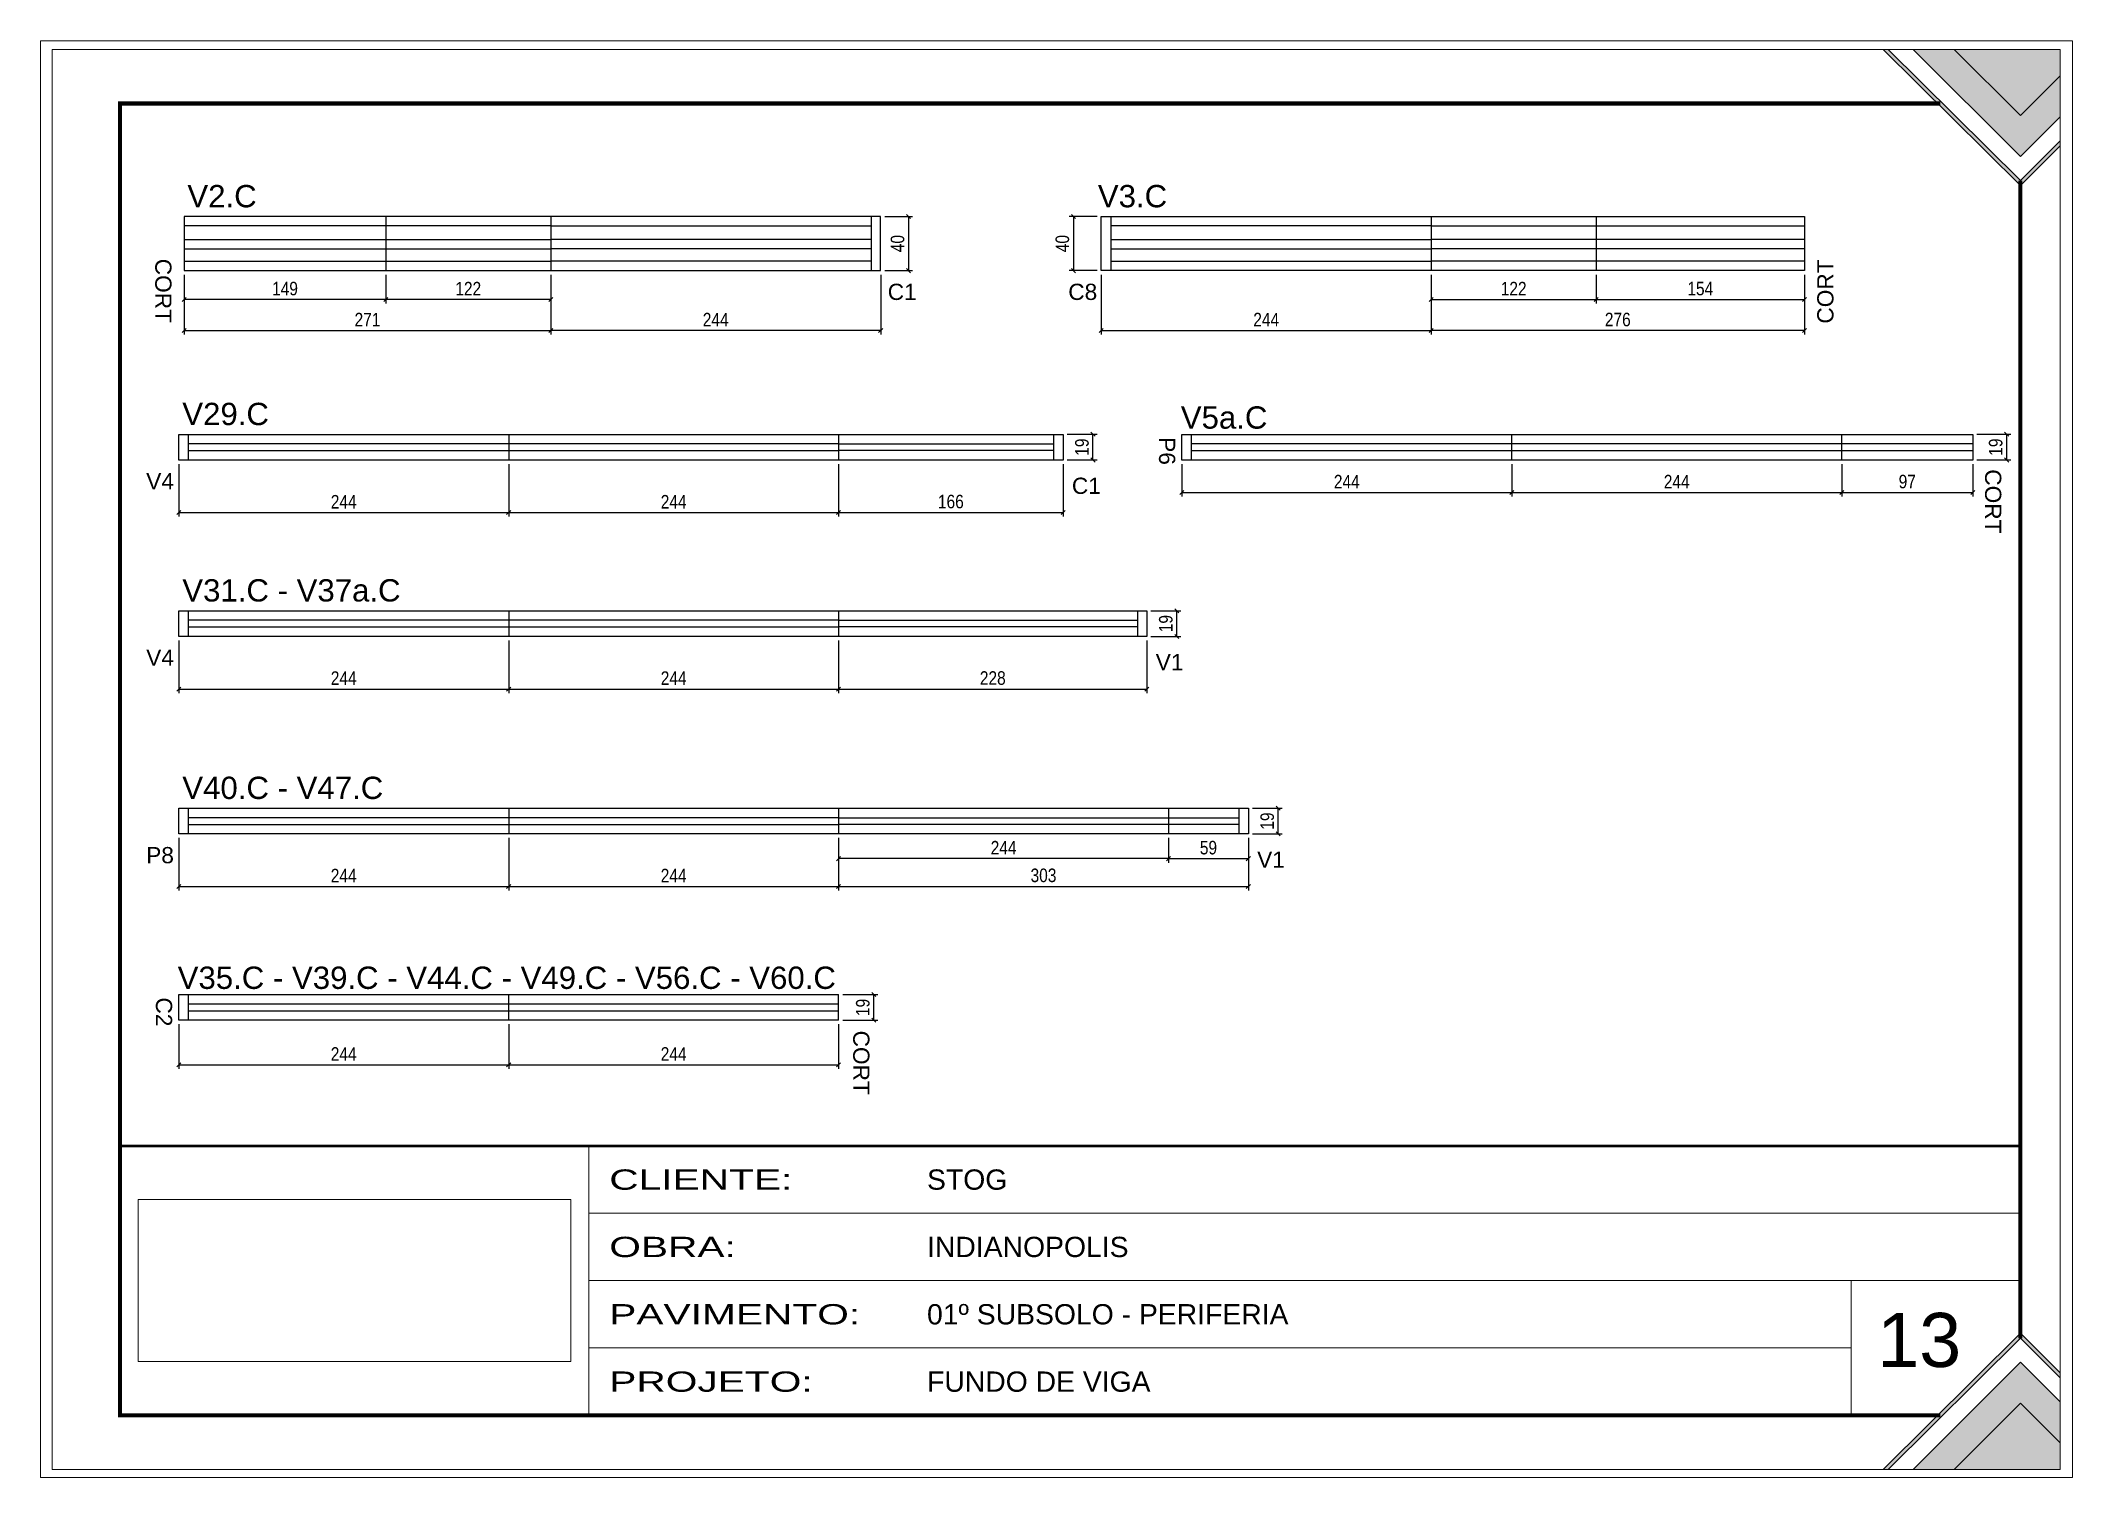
# Paper-space layout '. (13)' of a CAD drawing. Extents: x 303 to 600, y -8 to 202.
# The model-space entities are those that its viewports show. They can reach past a viewport. Long polylines and large blocks are cut down to what shows.
import ezdxf
from ezdxf.enums import TextEntityAlignment as Align

# ---------------------------------------------------------------- set-up
doc = ezdxf.new("R2010")
doc.units = 0
doc.linetypes.add('CONTINUO', pattern=[0])
doc.layers.get('0').update_dxf_attribs({"color": 50})
for name, color, linetype in [('5', 5, 'Continuous'), ('COTA', 241, 'Continuous'), ('NOMENCLATURA', 7, 'Continuous'), ('Painéis', 200, 'Continuous'), ('SARR_2.2x7', 40, 'Continuous'), ('TEXTO', 3, 'Continuous')]:
    doc.layers.add(name, color=color, linetype=linetype)
doc.layers.add('Folhas', color=255, linetype='Continuous', lineweight=9)
doc.styles.add('ARIAL', font='arial.ttf')
doc.styles.add('COTA TECNICA', font='techl___.ttf', dxfattribs={"height": 10})
doc.styles.add('COTA TECNICA-50', font='techl___.ttf', dxfattribs={"height": 10})
doc.styles.get("Standard").update_dxf_attribs({"font": 'arial.ttf'})
doc.styles.add('Tecnologia', font='')
doc.styles.get('Tecnologia').set_extended_font_data('Forgotten Futurist')
doc.dimstyles.new('COTA PAINEL-50', dxfattribs={"dimtxt": 10, "dimasz": 3, "dimexe": 3, "dimexo": 3, "dimgap": 3, "dimtad": 1, "dimdec": 1, "dimzin": 9, "dimdsep": 46, "dimtxsty": 'COTA TECNICA-50', "dimblk1": 'OBLIQUE', "dimblk2": 'OBLIQUE', "dimsah": 1, "dimcen": 0.9, "dimclrd": 4, "dimclre": 4, "dimclrt": 240, "dimadec": 1, "dimazin": 3, "dimtfac": 1, "dimtdec": 1, "dimtmove": 0, "dimatfit": 3, "dimfxl": 1, "dimtolj": 1, "dimtzin": 12, "dimarcsym": 0})
doc.dimstyles.new('PAINEL', dxfattribs={"dimtxt": 10, "dimasz": 3, "dimexe": 3, "dimexo": 3, "dimgap": 3, "dimtad": 1, "dimdec": 1, "dimzin": 12, "dimdsep": 46, "dimtxsty": 'COTA TECNICA', "dimblk1": 'OBLIQUE', "dimblk2": 'OBLIQUE', "dimsah": 1, "dimcen": 0.9, "dimclrd": 4, "dimclre": 4, "dimclrt": 240, "dimadec": 1, "dimazin": 3, "dimtfac": 1, "dimtdec": 1, "dimtmove": 0, "dimatfit": 3, "dimfxl": 1, "dimtolj": 1, "dimtzin": 12, "dimarcsym": 0})
picture_1 = doc.add_image_def('image1.jpg', size_in_pixel=(1600, 599))

psp = doc.layouts.new('. (13)')

msp = doc.modelspace()

# ---------------------------------------------------------------- texts
at = {"layer": '5', "linetype": 'Continuous'}
for s, rotation, p in [('CORT', 270.000036, (147.624, -2096.285)), ('CORT', 89.999964, (1388.7, -2144.277)), ('C1', 0.000036, (689.308, -2126.768)), ('C8', 359.999964, (822.829, -2126.768)), ('P6', 270.000036, (889.934, -2228.237)), ('CORT', 270.000036, (1500.817, -2251.962)), ('V4', 359.999964, (140.946, -2266.836)), ('C1', 359.999964, (825.516, -2270.167)), ('V4', 359.999964, (140.946, -2397.267)), ('V1', 359.999964, (887.516, -2400.598)), ('P8', 359.999964, (140.946, -2543.304)), ('V1', 359.999964, (962.516, -2546.636)), ('C2', 270.000036, (148.115, -2642.505)), ('CORT', 270.000036, (663.773, -2667.028))]:
    msp.add_text(s, height=12, rotation=rotation, dxfattribs=at).set_placement(p)
at = {"layer": 'Folhas', "style": 'ARIAL'}
msp.add_text('13', height=40, dxfattribs=at).set_placement((1452.102, -2895.755), align=Align.MIDDLE)
at = {"layer": 'NOMENCLATURA', "linetype": 'Continuous'}
for s, height, p in [('V2.C', 16.5, (171.403, -2058.251)), ('V3.C', 16.5, (844.702, -2058.251)), ('V29.C', 16.5, (167.647, -2219.318)), ('V5a.C', 16.5, (906.039, -2221.943)), ('V31.C - V37a.C', 16.49999, (167.647, -2349.749)), ('V40.C - V47.C', 16.49999, (167.647, -2495.787)), ('V35.C - V39.C - V44.C - V49.C - V56.C - V60.C', 16.49999, (164.22, -2636.21))]:
    msp.add_text(s, height=height, dxfattribs=at).set_placement(p)

# ---------------------------------------------------------------- blocks, each defined once
blk = doc.blocks.new('9999999999')
at = {"transparency": 33554687}
h = blk.add_hatch(color=30, dxfattribs=at)
h.dxf.hatch_style = 1
h.paths.add_polyline_path([(1357.7, 1050), (1354, 1050), (1455.5, 949.3), (1485, 978.7), (1485, 982.3), (1455.5, 953)])
at = {"true_color": 0x000000, "transparency": 33554687}
h = blk.add_hatch(color=18, dxfattribs=at)
h.dxf.hatch_style = 1
h.paths.add_polyline_path([(1406.6, 1050), (1376.2, 1050), (1455.5, 970.8), (1485, 1000.1), (1485, 1030.4), (1455.5, 1001.1)])
at = {"true_color": 0xff7f00, "transparency": 33554687}
h = blk.add_hatch(color=30, dxfattribs=at)
h.dxf.hatch_style = 1
h.paths.add_polyline_path([(1485, 1030.4), (1485, 1050), (1406.6, 1050), (1455.5, 1001.1)])
at = {"transparency": 33554687}
h = blk.add_hatch(color=30, dxfattribs=at)
h.dxf.hatch_style = 1
h.paths.add_polyline_path([(1357.7, 0), (1354, 0), (1455.5, 100.7), (1485, 71.3), (1485, 67.7), (1455.5, 97)])
at = {"true_color": 0x000000, "transparency": 33554687}
h = blk.add_hatch(color=18, dxfattribs=at)
h.dxf.hatch_style = 1
h.paths.add_polyline_path([(1406.6, 0), (1376.2, 0), (1455.5, 79.2), (1485, 49.9), (1485, 19.6), (1455.5, 48.9)])
at = {"true_color": 0xff7f00, "transparency": 33554687}
h = blk.add_hatch(color=30, dxfattribs=at)
h.dxf.hatch_style = 1
h.paths.add_polyline_path([(1485, 19.6), (1485, 0), (1406.6, 0), (1455.5, 48.9)])
at = {"color": 30, "linetype": 'CONTINUO'}
for p, q in [((396.9, 40), (396.9, 239.2)), ((396.9, 189.4), (1455.5, 189.4)), ((396.9, 139.6), (1455.5, 139.6)), ((1330.4, 139.6), (1330.4, 40)), ((396.9, 89.8), (1330.4, 89.8))]:
    blk.add_line(p, q, dxfattribs=at)
at = {"color": 30, "transparency": 33554687}
for points in [[(1485, 978.7), (1455.5, 949.3), (1354, 1050)], [(1485, 982.3), (1455.5, 953), (1357.7, 1050)], [(1376.2, 1050), (1455.5, 970.8), (1485, 1000.1)], [(1406.6, 1050), (1455.5, 1001.1), (1485, 1030.4)], [(1485, 71.3), (1455.5, 100.7), (1354, 0)], [(1485, 67.7), (1455.5, 97), (1357.7, 0)], [(1376.2, 0), (1455.5, 79.2), (1485, 49.9)], [(1406.6, 0), (1455.5, 48.9), (1485, 19.6)]]:
    blk.add_lwpolyline(points, dxfattribs=at)
at = {"color": 30, "linetype": 'CONTINUO', "const_width": 2}
blk.add_lwpolyline([(1455.5, 97), (1455.5, 239.2), (50, 239.2), (50, 40), (1396.2, 40)], dxfattribs=at)
at = {"layer": 'Folhas'}
blk.add_lwpolyline([(0, 0), (1485, 0), (1485, 1050), (0, 1050)], close=True, dxfattribs=at)
at = {"layer": 'Folhas', "color": 30, "const_width": 3}
for points in [[(1396.2, 1010), (50, 1010), (50, 40), (1396.2, 40)], [(1455.5, 97), (1455.5, 953)]]:
    blk.add_lwpolyline(points, dxfattribs=at)
at = {"layer": 'TEXTO', "color": 7, "style": 'Tecnologia', "width": 1.5}
for s, p in [('CLIENTE:', (411.9, 214.3)), ('OBRA:', (411.9, 164.5)), ('PAVIMENTO:', (411.9, 114.7)), ('PROJETO:', (411.9, 64.9))]:
    blk.add_text(s, height=15, dxfattribs=at).set_placement(p, align=Align.MIDDLE_LEFT)
at = {"layer": 'TEXTO', "color": 7, "linetype": 'Continuous', "ltscale": 5, "style": 'ARIAL'}
for s, p in [('STOG', (646.9, 214.3)), ('INDIANOPOLIS', (646.9, 164.5)), ('01º SUBSOLO - PERIFERIA', (646.9, 114.7)), ('FUNDO DE VIGA', (646.9, 64.9))]:
    blk.add_text(s, height=15, dxfattribs=at).set_placement(p, align=Align.MIDDLE_LEFT)
image = blk.add_image(picture_1, insert=(63.5, 79.7), size_in_units=(320, 119.8))
image.dxf.flags = 7
blk = doc.blocks.new('_Oblique')
at = {"color": 0, "linetype": 'ByBlock', "lineweight": -2}
blk.add_line((-0.5, -0.5), (0.5, 0.5), dxfattribs=at)
blk = doc.blocks.new('*D437')
at = {"layer": 'COTA', "color": 4, "linetype": 'ByBlock', "lineweight": -2, "transparency": 16777216}
for p, q in [((440.1, -2108.1), (440.1, -2152.4)), ((684.1, -2108.1), (684.1, -2152.4)), ((684.1, -2149.4), (440.1, -2149.4))]:
    blk.add_line(p, q, dxfattribs=at)
at = {"layer": 'Defpoints', "color": 0, "linetype": 'ByBlock', "transparency": 16777216}
for p in [(440.1, -2105.1), (684.1, -2105.1), (440.1, -2149.4)]:
    blk.add_point(p, dxfattribs=at)
at = {"layer": 'COTA', "color": 4, "linetype": 'ByBlock', "lineweight": -2, "transparency": 16777216, "xscale": 3, "yscale": 3, "zscale": 3, "rotation": 180}
blk.add_blockref('_Oblique', (440.1, -2149.4), dxfattribs=at)
at = {"layer": 'COTA', "color": 4, "linetype": 'ByBlock', "lineweight": -2, "transparency": 16777216, "xscale": 3, "yscale": 3, "zscale": 3}
blk.add_blockref('_Oblique', (684.1, -2149.4), dxfattribs=at)
at = {"layer": 'COTA', "color": 240, "linetype": 'ByBlock', "transparency": 16777216, "insert": (562.1, -2141.3), "char_height": 10, "attachment_point": 5, "style": 'COTA TECNICA-50'}
blk.add_mtext('\\A1;244', dxfattribs=at)
blk = doc.blocks.new('*D438')
at = {"layer": 'COTA', "color": 4, "linetype": 'ByBlock', "lineweight": -2, "transparency": 16777216}
for p, q in [((318.1, -2108.1), (318.1, -2129.5)), ((440.1, -2108.1), (440.1, -2129.5)), ((440.1, -2126.5), (318.1, -2126.5))]:
    blk.add_line(p, q, dxfattribs=at)
at = {"layer": 'Defpoints', "color": 0, "linetype": 'ByBlock', "transparency": 16777216}
for p in [(318.1, -2105.1), (440.1, -2105.1), (318.1, -2126.5)]:
    blk.add_point(p, dxfattribs=at)
at = {"layer": 'COTA', "color": 4, "linetype": 'ByBlock', "lineweight": -2, "transparency": 16777216, "xscale": 3, "yscale": 3, "zscale": 3, "rotation": 180}
blk.add_blockref('_Oblique', (318.1, -2126.5), dxfattribs=at)
at = {"layer": 'COTA', "color": 4, "linetype": 'ByBlock', "lineweight": -2, "transparency": 16777216, "xscale": 3, "yscale": 3, "zscale": 3}
blk.add_blockref('_Oblique', (440.1, -2126.5), dxfattribs=at)
at = {"layer": 'COTA', "color": 240, "linetype": 'ByBlock', "transparency": 16777216, "insert": (379.1, -2118.4), "char_height": 10, "attachment_point": 5, "style": 'COTA TECNICA-50'}
blk.add_mtext('\\A1;122', dxfattribs=at)
blk = doc.blocks.new('*D439')
at = {"layer": 'COTA', "color": 4, "lineweight": -2, "transparency": 16777216}
for p, q in [((169.1, -2108.1), (169.1, -2129.5)), ((318.1, -2108.1), (318.1, -2129.5)), ((318.1, -2126.5), (169.1, -2126.5))]:
    blk.add_line(p, q, dxfattribs=at)
at = {"layer": 'Defpoints', "color": 0, "transparency": 16777216}
for p in [(169.1, -2105.1), (318.1, -2105.1), (169.1, -2126.5)]:
    blk.add_point(p, dxfattribs=at)
at = {"layer": 'COTA', "color": 4, "lineweight": -2, "transparency": 16777216, "xscale": 3, "yscale": 3, "zscale": 3, "rotation": 180}
blk.add_blockref('_Oblique', (169.1, -2126.5), dxfattribs=at)
at = {"layer": 'COTA', "color": 4, "lineweight": -2, "transparency": 16777216, "xscale": 3, "yscale": 3, "zscale": 3}
blk.add_blockref('_Oblique', (318.1, -2126.5), dxfattribs=at)
at = {"layer": 'COTA', "color": 240, "transparency": 16777216, "insert": (243.6, -2118.4), "char_height": 10, "attachment_point": 5, "style": 'COTA TECNICA-50'}
blk.add_mtext('\\A1;149', dxfattribs=at)
blk = doc.blocks.new('*D436')
at = {"layer": 'COTA', "color": 4, "lineweight": -2, "transparency": 16777216}
for p, q in [((169.1, -2121.8), (169.1, -2152.4)), ((440.1, -2121.8), (440.1, -2152.4)), ((169.1, -2149.4), (440.1, -2149.4))]:
    blk.add_line(p, q, dxfattribs=at)
at = {"layer": 'Defpoints', "color": 0, "transparency": 16777216}
for p in [(169.1, -2118.8), (440.1, -2118.8), (440.1, -2149.4)]:
    blk.add_point(p, dxfattribs=at)
at = {"layer": 'COTA', "color": 4, "lineweight": -2, "transparency": 16777216, "xscale": 3, "yscale": 3, "zscale": 3, "rotation": 180}
blk.add_blockref('_Oblique', (169.1, -2149.4), dxfattribs=at)
at = {"layer": 'COTA', "color": 4, "lineweight": -2, "transparency": 16777216, "xscale": 3, "yscale": 3, "zscale": 3}
blk.add_blockref('_Oblique', (440.1, -2149.4), dxfattribs=at)
at = {"layer": 'COTA', "color": 240, "transparency": 16777216, "insert": (304.6, -2141.3), "char_height": 10, "attachment_point": 5, "style": 'COTA TECNICA-50'}
blk.add_mtext('\\A1;271', dxfattribs=at)
blk = doc.blocks.new('*D440')
at = {"layer": 'COTA', "color": 4, "lineweight": -2, "transparency": 16777216}
for p, q in [((687.1, -2065.1), (707.7, -2065.1)), ((704.7, -2065.1), (704.7, -2105.1)), ((687.1, -2105.1), (707.7, -2105.1))]:
    blk.add_line(p, q, dxfattribs=at)
at = {"layer": 'Defpoints', "color": 0, "transparency": 16777216}
for p in [(684.1, -2065.1), (684.1, -2105.1), (704.7, -2105.1)]:
    blk.add_point(p, dxfattribs=at)
at = {"layer": 'COTA', "color": 4, "lineweight": -2, "transparency": 16777216, "xscale": 3, "yscale": 3, "zscale": 3}
for p, rotation in [((704.7, -2065.1), 90), ((704.7, -2105.1), 270)]:
    blk.add_blockref('_Oblique', p, dxfattribs=dict(at, rotation=rotation))
at = {"layer": 'COTA', "color": 240, "transparency": 16777216, "insert": (696.6, -2085.1), "char_height": 10, "attachment_point": 5, "rotation": 90, "style": 'COTA TECNICA-50'}
blk.add_mtext('\\A1;40', dxfattribs=at)
blk = doc.blocks.new('*D443')
at = {"layer": 'COTA', "color": 4, "linetype": 'ByBlock', "lineweight": -2, "transparency": 16777216}
for p, q in [((847.2, -2108.1), (847.2, -2152.4)), ((1091.2, -2108.1), (1091.2, -2152.4)), ((847.2, -2149.4), (1091.2, -2149.4))]:
    blk.add_line(p, q, dxfattribs=at)
at = {"layer": 'Defpoints', "color": 0, "linetype": 'ByBlock', "transparency": 16777216}
for p in [(847.2, -2105.1), (1091.2, -2105.1), (1091.2, -2149.4)]:
    blk.add_point(p, dxfattribs=at)
at = {"layer": 'COTA', "color": 4, "linetype": 'ByBlock', "lineweight": -2, "transparency": 16777216, "xscale": 3, "yscale": 3, "zscale": 3, "rotation": 180}
blk.add_blockref('_Oblique', (847.2, -2149.4), dxfattribs=at)
at = {"layer": 'COTA', "color": 4, "linetype": 'ByBlock', "lineweight": -2, "transparency": 16777216, "xscale": 3, "yscale": 3, "zscale": 3}
blk.add_blockref('_Oblique', (1091.2, -2149.4), dxfattribs=at)
at = {"layer": 'COTA', "color": 240, "linetype": 'ByBlock', "transparency": 16777216, "insert": (969.2, -2141.3), "char_height": 10, "attachment_point": 5, "style": 'COTA TECNICA-50'}
blk.add_mtext('\\A1;244', dxfattribs=at)
blk = doc.blocks.new('*D444')
at = {"layer": 'COTA', "color": 4, "linetype": 'ByBlock', "lineweight": -2, "transparency": 16777216}
for p, q in [((1091.2, -2108.1), (1091.2, -2129.5)), ((1213.2, -2108.1), (1213.2, -2129.5)), ((1091.2, -2126.5), (1213.2, -2126.5))]:
    blk.add_line(p, q, dxfattribs=at)
at = {"layer": 'Defpoints', "color": 0, "linetype": 'ByBlock', "transparency": 16777216}
for p in [(1091.2, -2105.1), (1213.2, -2105.1), (1213.2, -2126.5)]:
    blk.add_point(p, dxfattribs=at)
at = {"layer": 'COTA', "color": 4, "linetype": 'ByBlock', "lineweight": -2, "transparency": 16777216, "xscale": 3, "yscale": 3, "zscale": 3, "rotation": 180}
blk.add_blockref('_Oblique', (1091.2, -2126.5), dxfattribs=at)
at = {"layer": 'COTA', "color": 4, "linetype": 'ByBlock', "lineweight": -2, "transparency": 16777216, "xscale": 3, "yscale": 3, "zscale": 3}
blk.add_blockref('_Oblique', (1213.2, -2126.5), dxfattribs=at)
at = {"layer": 'COTA', "color": 240, "linetype": 'ByBlock', "transparency": 16777216, "insert": (1152.2, -2118.4), "char_height": 10, "attachment_point": 5, "style": 'COTA TECNICA-50'}
blk.add_mtext('\\A1;122', dxfattribs=at)
blk = doc.blocks.new('*D445')
at = {"layer": 'COTA', "color": 4, "lineweight": -2, "transparency": 16777216}
for p, q in [((1213.2, -2108.1), (1213.2, -2129.5)), ((1367.2, -2108.1), (1367.2, -2129.5)), ((1213.2, -2126.5), (1367.2, -2126.5))]:
    blk.add_line(p, q, dxfattribs=at)
at = {"layer": 'Defpoints', "color": 0, "transparency": 16777216}
for p in [(1213.2, -2105.1), (1367.2, -2105.1), (1367.2, -2126.5)]:
    blk.add_point(p, dxfattribs=at)
at = {"layer": 'COTA', "color": 4, "lineweight": -2, "transparency": 16777216, "xscale": 3, "yscale": 3, "zscale": 3, "rotation": 180}
blk.add_blockref('_Oblique', (1213.2, -2126.5), dxfattribs=at)
at = {"layer": 'COTA', "color": 4, "lineweight": -2, "transparency": 16777216, "xscale": 3, "yscale": 3, "zscale": 3}
blk.add_blockref('_Oblique', (1367.2, -2126.5), dxfattribs=at)
at = {"layer": 'COTA', "color": 240, "transparency": 16777216, "insert": (1290.2, -2118.4), "char_height": 10, "attachment_point": 5, "style": 'COTA TECNICA-50'}
blk.add_mtext('\\A1;154', dxfattribs=at)
blk = doc.blocks.new('*D446')
at = {"layer": 'COTA', "color": 4, "lineweight": -2, "transparency": 16777216}
for p, q in [((1091.2, -2121.8), (1091.2, -2152.4)), ((1367.2, -2121.8), (1367.2, -2152.4)), ((1367.2, -2149.4), (1091.2, -2149.4))]:
    blk.add_line(p, q, dxfattribs=at)
at = {"layer": 'Defpoints', "color": 0, "transparency": 16777216}
for p in [(1091.2, -2118.8), (1367.2, -2118.8), (1091.2, -2149.4)]:
    blk.add_point(p, dxfattribs=at)
at = {"layer": 'COTA', "color": 4, "lineweight": -2, "transparency": 16777216, "xscale": 3, "yscale": 3, "zscale": 3, "rotation": 180}
blk.add_blockref('_Oblique', (1091.2, -2149.4), dxfattribs=at)
at = {"layer": 'COTA', "color": 4, "lineweight": -2, "transparency": 16777216, "xscale": 3, "yscale": 3, "zscale": 3}
blk.add_blockref('_Oblique', (1367.2, -2149.4), dxfattribs=at)
at = {"layer": 'COTA', "color": 240, "transparency": 16777216, "insert": (1229.2, -2141.3), "char_height": 10, "attachment_point": 5, "style": 'COTA TECNICA-50'}
blk.add_mtext('\\A1;276', dxfattribs=at)
blk = doc.blocks.new('*D447')
at = {"layer": 'COTA', "color": 4, "lineweight": -2, "transparency": 16777216}
for p, q in [((844.2, -2065.1), (823.6, -2065.1)), ((826.6, -2065.1), (826.6, -2105.1)), ((844.2, -2105.1), (823.6, -2105.1))]:
    blk.add_line(p, q, dxfattribs=at)
at = {"layer": 'Defpoints', "color": 0, "transparency": 16777216}
for p in [(847.2, -2065.1), (826.6, -2105.1), (847.2, -2105.1)]:
    blk.add_point(p, dxfattribs=at)
at = {"layer": 'COTA', "color": 4, "lineweight": -2, "transparency": 16777216, "xscale": 3, "yscale": 3, "zscale": 3}
for p, rotation in [((826.6, -2065.1), 90), ((826.6, -2105.1), 270)]:
    blk.add_blockref('_Oblique', p, dxfattribs=dict(at, rotation=rotation))
at = {"layer": 'COTA', "color": 240, "transparency": 16777216, "insert": (818.5, -2085.1), "char_height": 10, "attachment_point": 5, "rotation": 90, "style": 'COTA TECNICA-50'}
blk.add_mtext('\\A1;40', dxfattribs=at)
blk = doc.blocks.new('*D448')
at = {"layer": 'COTA', "color": 4, "linetype": 'ByBlock', "lineweight": -2, "transparency": 16777216}
for p, q in [((165, -2248.1), (165, -2287)), ((409, -2248.1), (409, -2287)), ((165, -2284), (409, -2284))]:
    blk.add_line(p, q, dxfattribs=at)
at = {"layer": 'Defpoints', "color": 0, "linetype": 'ByBlock', "transparency": 16777216}
for p in [(165, -2245.1), (409, -2245.1), (409, -2284)]:
    blk.add_point(p, dxfattribs=at)
at = {"layer": 'COTA', "color": 4, "linetype": 'ByBlock', "lineweight": -2, "transparency": 16777216, "xscale": 3, "yscale": 3, "zscale": 3, "rotation": 180}
blk.add_blockref('_Oblique', (165, -2284), dxfattribs=at)
at = {"layer": 'COTA', "color": 4, "linetype": 'ByBlock', "lineweight": -2, "transparency": 16777216, "xscale": 3, "yscale": 3, "zscale": 3}
blk.add_blockref('_Oblique', (409, -2284), dxfattribs=at)
at = {"layer": 'COTA', "color": 240, "linetype": 'ByBlock', "transparency": 16777216, "insert": (287, -2276), "char_height": 10, "attachment_point": 5, "style": 'COTA TECNICA-50'}
blk.add_mtext('\\A1;244', dxfattribs=at)
blk = doc.blocks.new('*D449')
at = {"layer": 'COTA', "color": 4, "linetype": 'ByBlock', "lineweight": -2, "transparency": 16777216}
for p, q in [((409, -2248.1), (409, -2287)), ((653, -2248.1), (653, -2287)), ((409, -2284), (653, -2284))]:
    blk.add_line(p, q, dxfattribs=at)
at = {"layer": 'Defpoints', "color": 0, "linetype": 'ByBlock', "transparency": 16777216}
for p in [(409, -2245.1), (653, -2245.1), (653, -2284)]:
    blk.add_point(p, dxfattribs=at)
at = {"layer": 'COTA', "color": 4, "linetype": 'ByBlock', "lineweight": -2, "transparency": 16777216, "xscale": 3, "yscale": 3, "zscale": 3, "rotation": 180}
blk.add_blockref('_Oblique', (409, -2284), dxfattribs=at)
at = {"layer": 'COTA', "color": 4, "linetype": 'ByBlock', "lineweight": -2, "transparency": 16777216, "xscale": 3, "yscale": 3, "zscale": 3}
blk.add_blockref('_Oblique', (653, -2284), dxfattribs=at)
at = {"layer": 'COTA', "color": 240, "linetype": 'ByBlock', "transparency": 16777216, "insert": (531, -2276), "char_height": 10, "attachment_point": 5, "style": 'COTA TECNICA-50'}
blk.add_mtext('\\A1;244', dxfattribs=at)
blk = doc.blocks.new('*D450')
at = {"layer": 'COTA', "color": 4, "lineweight": -2, "transparency": 16777216}
for p, q in [((822, -2226.1), (844.1, -2226.1)), ((841.1, -2245.1), (841.1, -2226.1)), ((822, -2245.1), (844.1, -2245.1))]:
    blk.add_line(p, q, dxfattribs=at)
at = {"layer": 'Defpoints', "color": 0, "transparency": 16777216}
for p in [(819, -2226.1), (841.1, -2226.1), (819, -2245.1)]:
    blk.add_point(p, dxfattribs=at)
at = {"layer": 'COTA', "color": 4, "lineweight": -2, "transparency": 16777216, "xscale": 3, "yscale": 3, "zscale": 3}
for p, rotation in [((841.1, -2226.1), 90), ((841.1, -2245.1), 270)]:
    blk.add_blockref('_Oblique', p, dxfattribs=dict(at, rotation=rotation))
at = {"layer": 'COTA', "color": 240, "transparency": 16777216, "insert": (833, -2235.6), "char_height": 10, "attachment_point": 5, "rotation": 90, "style": 'COTA TECNICA'}
blk.add_mtext('\\A1;19', dxfattribs=at)
blk = doc.blocks.new('*D451')
at = {"layer": 'COTA', "color": 4, "lineweight": -2, "transparency": 16777216}
for p, q in [((653, -2248.1), (653, -2287)), ((819, -2248.1), (819, -2287)), ((653, -2284), (819, -2284))]:
    blk.add_line(p, q, dxfattribs=at)
at = {"layer": 'Defpoints', "color": 0, "transparency": 16777216}
for p in [(653, -2245.1), (819, -2245.1), (819, -2284)]:
    blk.add_point(p, dxfattribs=at)
at = {"layer": 'COTA', "color": 4, "lineweight": -2, "transparency": 16777216, "xscale": 3, "yscale": 3, "zscale": 3, "rotation": 180}
blk.add_blockref('_Oblique', (653, -2284), dxfattribs=at)
at = {"layer": 'COTA', "color": 4, "lineweight": -2, "transparency": 16777216, "xscale": 3, "yscale": 3, "zscale": 3}
blk.add_blockref('_Oblique', (819, -2284), dxfattribs=at)
at = {"layer": 'COTA', "color": 240, "transparency": 16777216, "insert": (736, -2275.9), "char_height": 10, "attachment_point": 5, "style": 'COTA TECNICA-50'}
blk.add_mtext('\\A1;166', dxfattribs=at)
blk = doc.blocks.new('*D455')
at = {"layer": 'COTA', "color": 4, "linetype": 'ByBlock', "lineweight": -2, "transparency": 16777216}
for p, q in [((165, -2378.6), (165, -2417.5)), ((409, -2378.6), (409, -2417.5)), ((165, -2414.5), (409, -2414.5))]:
    blk.add_line(p, q, dxfattribs=at)
at = {"layer": 'Defpoints', "color": 0, "linetype": 'ByBlock', "transparency": 16777216}
for p in [(165, -2375.6), (409, -2375.6), (409, -2414.5)]:
    blk.add_point(p, dxfattribs=at)
at = {"layer": 'COTA', "color": 4, "linetype": 'ByBlock', "lineweight": -2, "transparency": 16777216, "xscale": 3, "yscale": 3, "zscale": 3, "rotation": 180}
blk.add_blockref('_Oblique', (165, -2414.5), dxfattribs=at)
at = {"layer": 'COTA', "color": 4, "linetype": 'ByBlock', "lineweight": -2, "transparency": 16777216, "xscale": 3, "yscale": 3, "zscale": 3}
blk.add_blockref('_Oblique', (409, -2414.5), dxfattribs=at)
at = {"layer": 'COTA', "color": 240, "linetype": 'ByBlock', "transparency": 16777216, "insert": (287, -2406.4), "char_height": 10, "attachment_point": 5, "style": 'COTA TECNICA-50'}
blk.add_mtext('\\A1;244', dxfattribs=at)
blk = doc.blocks.new('*D456')
at = {"layer": 'COTA', "color": 4, "linetype": 'ByBlock', "lineweight": -2, "transparency": 16777216}
for p, q in [((409, -2378.6), (409, -2417.5)), ((653, -2378.6), (653, -2417.5)), ((409, -2414.5), (653, -2414.5))]:
    blk.add_line(p, q, dxfattribs=at)
at = {"layer": 'Defpoints', "color": 0, "linetype": 'ByBlock', "transparency": 16777216}
for p in [(409, -2375.6), (653, -2375.6), (653, -2414.5)]:
    blk.add_point(p, dxfattribs=at)
at = {"layer": 'COTA', "color": 4, "linetype": 'ByBlock', "lineweight": -2, "transparency": 16777216, "xscale": 3, "yscale": 3, "zscale": 3, "rotation": 180}
blk.add_blockref('_Oblique', (409, -2414.5), dxfattribs=at)
at = {"layer": 'COTA', "color": 4, "linetype": 'ByBlock', "lineweight": -2, "transparency": 16777216, "xscale": 3, "yscale": 3, "zscale": 3}
blk.add_blockref('_Oblique', (653, -2414.5), dxfattribs=at)
at = {"layer": 'COTA', "color": 240, "linetype": 'ByBlock', "transparency": 16777216, "insert": (531, -2406.4), "char_height": 10, "attachment_point": 5, "style": 'COTA TECNICA-50'}
blk.add_mtext('\\A1;244', dxfattribs=at)
blk = doc.blocks.new('*D457')
at = {"layer": 'COTA', "color": 4, "lineweight": -2, "transparency": 16777216}
for p, q in [((884, -2356.6), (906.1, -2356.6)), ((903.1, -2375.6), (903.1, -2356.6)), ((884, -2375.6), (906.1, -2375.6))]:
    blk.add_line(p, q, dxfattribs=at)
at = {"layer": 'Defpoints', "color": 0, "transparency": 16777216}
for p in [(881, -2356.6), (903.1, -2356.6), (881, -2375.6)]:
    blk.add_point(p, dxfattribs=at)
at = {"layer": 'COTA', "color": 4, "lineweight": -2, "transparency": 16777216, "xscale": 3, "yscale": 3, "zscale": 3}
for p, rotation in [((903.1, -2356.6), 90), ((903.1, -2375.6), 270)]:
    blk.add_blockref('_Oblique', p, dxfattribs=dict(at, rotation=rotation))
at = {"layer": 'COTA', "color": 240, "transparency": 16777216, "insert": (895, -2366.1), "char_height": 10, "attachment_point": 5, "rotation": 90, "style": 'COTA TECNICA'}
blk.add_mtext('\\A1;19', dxfattribs=at)
blk = doc.blocks.new('*D458')
at = {"layer": 'COTA', "color": 4, "lineweight": -2, "transparency": 16777216}
for p, q in [((653, -2378.6), (653, -2417.5)), ((881, -2378.6), (881, -2417.5)), ((653, -2414.5), (881, -2414.5))]:
    blk.add_line(p, q, dxfattribs=at)
at = {"layer": 'Defpoints', "color": 0, "transparency": 16777216}
for p in [(653, -2375.6), (881, -2375.6), (881, -2414.5)]:
    blk.add_point(p, dxfattribs=at)
at = {"layer": 'COTA', "color": 4, "lineweight": -2, "transparency": 16777216, "xscale": 3, "yscale": 3, "zscale": 3, "rotation": 180}
blk.add_blockref('_Oblique', (653, -2414.5), dxfattribs=at)
at = {"layer": 'COTA', "color": 4, "lineweight": -2, "transparency": 16777216, "xscale": 3, "yscale": 3, "zscale": 3}
blk.add_blockref('_Oblique', (881, -2414.5), dxfattribs=at)
at = {"layer": 'COTA', "color": 240, "transparency": 16777216, "insert": (767, -2406.4), "char_height": 10, "attachment_point": 5, "style": 'COTA TECNICA-50'}
blk.add_mtext('\\A1;228', dxfattribs=at)
blk = doc.blocks.new('*D460')
at = {"layer": 'COTA', "color": 4, "linetype": 'ByBlock', "lineweight": -2, "transparency": 16777216}
for p, q in [((165, -2524.6), (165, -2563.5)), ((409, -2524.6), (409, -2563.5)), ((165, -2560.5), (409, -2560.5))]:
    blk.add_line(p, q, dxfattribs=at)
at = {"layer": 'Defpoints', "color": 0, "linetype": 'ByBlock', "transparency": 16777216}
for p in [(165, -2521.6), (409, -2521.6), (409, -2560.5)]:
    blk.add_point(p, dxfattribs=at)
at = {"layer": 'COTA', "color": 4, "linetype": 'ByBlock', "lineweight": -2, "transparency": 16777216, "xscale": 3, "yscale": 3, "zscale": 3, "rotation": 180}
blk.add_blockref('_Oblique', (165, -2560.5), dxfattribs=at)
at = {"layer": 'COTA', "color": 4, "linetype": 'ByBlock', "lineweight": -2, "transparency": 16777216, "xscale": 3, "yscale": 3, "zscale": 3}
blk.add_blockref('_Oblique', (409, -2560.5), dxfattribs=at)
at = {"layer": 'COTA', "color": 240, "linetype": 'ByBlock', "transparency": 16777216, "insert": (287, -2552.4), "char_height": 10, "attachment_point": 5, "style": 'COTA TECNICA-50'}
blk.add_mtext('\\A1;244', dxfattribs=at)
blk = doc.blocks.new('*D461')
at = {"layer": 'COTA', "color": 4, "linetype": 'ByBlock', "lineweight": -2, "transparency": 16777216}
for p, q in [((409, -2524.6), (409, -2563.5)), ((653, -2524.6), (653, -2563.5)), ((409, -2560.5), (653, -2560.5))]:
    blk.add_line(p, q, dxfattribs=at)
at = {"layer": 'Defpoints', "color": 0, "linetype": 'ByBlock', "transparency": 16777216}
for p in [(409, -2521.6), (653, -2521.6), (653, -2560.5)]:
    blk.add_point(p, dxfattribs=at)
at = {"layer": 'COTA', "color": 4, "linetype": 'ByBlock', "lineweight": -2, "transparency": 16777216, "xscale": 3, "yscale": 3, "zscale": 3, "rotation": 180}
blk.add_blockref('_Oblique', (409, -2560.5), dxfattribs=at)
at = {"layer": 'COTA', "color": 4, "linetype": 'ByBlock', "lineweight": -2, "transparency": 16777216, "xscale": 3, "yscale": 3, "zscale": 3}
blk.add_blockref('_Oblique', (653, -2560.5), dxfattribs=at)
at = {"layer": 'COTA', "color": 240, "linetype": 'ByBlock', "transparency": 16777216, "insert": (531, -2552.4), "char_height": 10, "attachment_point": 5, "style": 'COTA TECNICA-50'}
blk.add_mtext('\\A1;244', dxfattribs=at)
blk = doc.blocks.new('*D462')
at = {"layer": 'COTA', "color": 4, "lineweight": -2, "transparency": 16777216}
for p, q in [((959, -2502.6), (981.1, -2502.6)), ((978.1, -2521.6), (978.1, -2502.6)), ((959, -2521.6), (981.1, -2521.6))]:
    blk.add_line(p, q, dxfattribs=at)
at = {"layer": 'Defpoints', "color": 0, "transparency": 16777216}
for p in [(956, -2502.6), (978.1, -2502.6), (956, -2521.6)]:
    blk.add_point(p, dxfattribs=at)
at = {"layer": 'COTA', "color": 4, "lineweight": -2, "transparency": 16777216, "xscale": 3, "yscale": 3, "zscale": 3}
for p, rotation in [((978.1, -2502.6), 90), ((978.1, -2521.6), 270)]:
    blk.add_blockref('_Oblique', p, dxfattribs=dict(at, rotation=rotation))
at = {"layer": 'COTA', "color": 240, "transparency": 16777216, "insert": (970, -2512.1), "char_height": 10, "attachment_point": 5, "rotation": 90, "style": 'COTA TECNICA'}
blk.add_mtext('\\A1;19', dxfattribs=at)
blk = doc.blocks.new('*D463')
at = {"layer": 'COTA', "color": 4, "lineweight": -2, "transparency": 16777216}
for p, q in [((653, -2524.6), (653, -2563.5)), ((956, -2524.6), (956, -2563.5)), ((653, -2560.5), (956, -2560.5))]:
    blk.add_line(p, q, dxfattribs=at)
at = {"layer": 'Defpoints', "color": 0, "transparency": 16777216}
for p in [(653, -2521.6), (956, -2521.6), (956, -2560.5)]:
    blk.add_point(p, dxfattribs=at)
at = {"layer": 'COTA', "color": 4, "lineweight": -2, "transparency": 16777216, "xscale": 3, "yscale": 3, "zscale": 3, "rotation": 180}
blk.add_blockref('_Oblique', (653, -2560.5), dxfattribs=at)
at = {"layer": 'COTA', "color": 4, "lineweight": -2, "transparency": 16777216, "xscale": 3, "yscale": 3, "zscale": 3}
blk.add_blockref('_Oblique', (956, -2560.5), dxfattribs=at)
at = {"layer": 'COTA', "color": 240, "transparency": 16777216, "insert": (804.5, -2552.3), "char_height": 10, "attachment_point": 5, "style": 'COTA TECNICA-50'}
blk.add_mtext('\\A1;303', dxfattribs=at)
blk = doc.blocks.new('*D464')
at = {"layer": 'COTA', "color": 4, "lineweight": -2, "transparency": 16777216}
for p, q in [((897, -2524.6), (897, -2542.9)), ((956, -2524.6), (956, -2542.9)), ((897, -2539.9), (956, -2539.9))]:
    blk.add_line(p, q, dxfattribs=at)
at = {"layer": 'Defpoints', "color": 0, "transparency": 16777216}
for p in [(897, -2521.6), (956, -2521.6), (956, -2539.9)]:
    blk.add_point(p, dxfattribs=at)
at = {"layer": 'COTA', "color": 4, "lineweight": -2, "transparency": 16777216, "xscale": 3, "yscale": 3, "zscale": 3, "rotation": 180}
blk.add_blockref('_Oblique', (897, -2539.9), dxfattribs=at)
at = {"layer": 'COTA', "color": 4, "lineweight": -2, "transparency": 16777216, "xscale": 3, "yscale": 3, "zscale": 3}
blk.add_blockref('_Oblique', (956, -2539.9), dxfattribs=at)
at = {"layer": 'COTA', "color": 240, "transparency": 16777216, "insert": (926.5, -2531.8), "char_height": 10, "attachment_point": 5, "style": 'COTA TECNICA-50'}
blk.add_mtext('\\A1;59', dxfattribs=at)
blk = doc.blocks.new('*D465')
at = {"layer": 'COTA', "color": 4, "lineweight": -2, "transparency": 16777216}
for p, q in [((653, -2524.6), (653, -2542.9)), ((897, -2524.6), (897, -2542.9)), ((897, -2539.9), (653, -2539.9))]:
    blk.add_line(p, q, dxfattribs=at)
at = {"layer": 'Defpoints', "color": 0, "transparency": 16777216}
for p in [(653, -2521.6), (897, -2521.6), (653, -2539.9)]:
    blk.add_point(p, dxfattribs=at)
at = {"layer": 'COTA', "color": 4, "lineweight": -2, "transparency": 16777216, "xscale": 3, "yscale": 3, "zscale": 3, "rotation": 180}
blk.add_blockref('_Oblique', (653, -2539.9), dxfattribs=at)
at = {"layer": 'COTA', "color": 4, "lineweight": -2, "transparency": 16777216, "xscale": 3, "yscale": 3, "zscale": 3}
blk.add_blockref('_Oblique', (897, -2539.9), dxfattribs=at)
at = {"layer": 'COTA', "color": 240, "transparency": 16777216, "insert": (775, -2531.8), "char_height": 10, "attachment_point": 5, "style": 'COTA TECNICA-50'}
blk.add_mtext('\\A1;244', dxfattribs=at)
blk = doc.blocks.new('*D479')
at = {"layer": 'COTA', "color": 4, "lineweight": -2, "transparency": 16777216}
for p, q in [((906.8, -2248.1), (906.8, -2272.2)), ((1150.8, -2248.1), (1150.8, -2272.2)), ((906.8, -2269.2), (1150.8, -2269.2))]:
    blk.add_line(p, q, dxfattribs=at)
at = {"layer": 'Defpoints', "color": 0, "transparency": 16777216}
for p in [(906.8, -2245.1), (1150.8, -2245.1), (1150.8, -2269.2)]:
    blk.add_point(p, dxfattribs=at)
at = {"layer": 'COTA', "color": 4, "lineweight": -2, "transparency": 16777216, "xscale": 3, "yscale": 3, "zscale": 3, "rotation": 180}
blk.add_blockref('_Oblique', (906.8, -2269.2), dxfattribs=at)
at = {"layer": 'COTA', "color": 4, "lineweight": -2, "transparency": 16777216, "xscale": 3, "yscale": 3, "zscale": 3}
blk.add_blockref('_Oblique', (1150.8, -2269.2), dxfattribs=at)
at = {"layer": 'COTA', "color": 240, "transparency": 16777216, "insert": (1028.8, -2261.1), "char_height": 10, "attachment_point": 5, "style": 'COTA TECNICA'}
blk.add_mtext('\\A1;244', dxfattribs=at)
blk = doc.blocks.new('*D480')
at = {"layer": 'COTA', "color": 4, "lineweight": -2, "transparency": 16777216}
for p, q in [((1150.8, -2248.1), (1150.8, -2272.2)), ((1394.8, -2248.1), (1394.8, -2272.2)), ((1150.8, -2269.2), (1394.8, -2269.2))]:
    blk.add_line(p, q, dxfattribs=at)
at = {"layer": 'Defpoints', "color": 0, "transparency": 16777216}
for p in [(1150.8, -2245.1), (1394.8, -2245.1), (1394.8, -2269.2)]:
    blk.add_point(p, dxfattribs=at)
at = {"layer": 'COTA', "color": 4, "lineweight": -2, "transparency": 16777216, "xscale": 3, "yscale": 3, "zscale": 3, "rotation": 180}
blk.add_blockref('_Oblique', (1150.8, -2269.2), dxfattribs=at)
at = {"layer": 'COTA', "color": 4, "lineweight": -2, "transparency": 16777216, "xscale": 3, "yscale": 3, "zscale": 3}
blk.add_blockref('_Oblique', (1394.8, -2269.2), dxfattribs=at)
at = {"layer": 'COTA', "color": 240, "transparency": 16777216, "insert": (1272.8, -2261.1), "char_height": 10, "attachment_point": 5, "style": 'COTA TECNICA-50'}
blk.add_mtext('\\A1;244', dxfattribs=at)
blk = doc.blocks.new('*D481')
at = {"layer": 'COTA', "color": 4, "lineweight": -2, "transparency": 16777216}
for p, q in [((1394.8, -2248.1), (1394.8, -2272.2)), ((1491.8, -2248.1), (1491.8, -2272.2)), ((1394.8, -2269.2), (1491.8, -2269.2))]:
    blk.add_line(p, q, dxfattribs=at)
at = {"layer": 'Defpoints', "color": 0, "transparency": 16777216}
for p in [(1394.8, -2245.1), (1491.8, -2245.1), (1491.8, -2269.2)]:
    blk.add_point(p, dxfattribs=at)
at = {"layer": 'COTA', "color": 4, "lineweight": -2, "transparency": 16777216, "xscale": 3, "yscale": 3, "zscale": 3, "rotation": 180}
blk.add_blockref('_Oblique', (1394.8, -2269.2), dxfattribs=at)
at = {"layer": 'COTA', "color": 4, "lineweight": -2, "transparency": 16777216, "xscale": 3, "yscale": 3, "zscale": 3}
blk.add_blockref('_Oblique', (1491.8, -2269.2), dxfattribs=at)
at = {"layer": 'COTA', "color": 240, "transparency": 16777216, "insert": (1443.3, -2261.1), "char_height": 10, "attachment_point": 5, "style": 'COTA TECNICA-50'}
blk.add_mtext('\\A1;97', dxfattribs=at)
blk = doc.blocks.new('*D482')
at = {"layer": 'COTA', "color": 4, "lineweight": -2, "transparency": 16777216}
for p, q in [((1494.8, -2226.1), (1519.8, -2226.1)), ((1516.8, -2245.1), (1516.8, -2226.1)), ((1494.8, -2245.1), (1519.8, -2245.1))]:
    blk.add_line(p, q, dxfattribs=at)
at = {"layer": 'Defpoints', "color": 0, "transparency": 16777216}
for p in [(1491.8, -2226.1), (1516.8, -2226.1), (1491.8, -2245.1)]:
    blk.add_point(p, dxfattribs=at)
at = {"layer": 'COTA', "color": 4, "lineweight": -2, "transparency": 16777216, "xscale": 3, "yscale": 3, "zscale": 3}
for p, rotation in [((1516.8, -2226.1), 90), ((1516.8, -2245.1), 270)]:
    blk.add_blockref('_Oblique', p, dxfattribs=dict(at, rotation=rotation))
at = {"layer": 'COTA', "color": 240, "transparency": 16777216, "insert": (1508.7, -2235.6), "char_height": 10, "attachment_point": 5, "rotation": 90, "style": 'COTA TECNICA-50'}
blk.add_mtext('\\A1;19', dxfattribs=at)
blk = doc.blocks.new('*D484')
at = {"layer": 'COTA', "color": 4, "lineweight": -2, "transparency": 16777216}
for p, q in [((165, -2662.4), (165, -2695.4)), ((409, -2662.4), (409, -2695.4)), ((165, -2692.4), (409, -2692.4))]:
    blk.add_line(p, q, dxfattribs=at)
at = {"layer": 'Defpoints', "color": 0, "transparency": 16777216}
for p in [(165, -2659.4), (409, -2659.4), (409, -2692.4)]:
    blk.add_point(p, dxfattribs=at)
at = {"layer": 'COTA', "color": 4, "lineweight": -2, "transparency": 16777216, "xscale": 3, "yscale": 3, "zscale": 3, "rotation": 180}
blk.add_blockref('_Oblique', (165, -2692.4), dxfattribs=at)
at = {"layer": 'COTA', "color": 4, "lineweight": -2, "transparency": 16777216, "xscale": 3, "yscale": 3, "zscale": 3}
blk.add_blockref('_Oblique', (409, -2692.4), dxfattribs=at)
at = {"layer": 'COTA', "color": 240, "transparency": 16777216, "insert": (287, -2684.3), "char_height": 10, "attachment_point": 5, "style": 'COTA TECNICA'}
blk.add_mtext('\\A1;244', dxfattribs=at)
blk = doc.blocks.new('*D485')
at = {"layer": 'COTA', "color": 4, "lineweight": -2, "transparency": 16777216}
for p, q in [((409, -2662.4), (409, -2695.4)), ((653, -2662.4), (653, -2695.4)), ((409, -2692.4), (653, -2692.4))]:
    blk.add_line(p, q, dxfattribs=at)
at = {"layer": 'Defpoints', "color": 0, "transparency": 16777216}
for p in [(409, -2659.4), (653, -2659.4), (653, -2692.4)]:
    blk.add_point(p, dxfattribs=at)
at = {"layer": 'COTA', "color": 4, "lineweight": -2, "transparency": 16777216, "xscale": 3, "yscale": 3, "zscale": 3, "rotation": 180}
blk.add_blockref('_Oblique', (409, -2692.4), dxfattribs=at)
at = {"layer": 'COTA', "color": 4, "lineweight": -2, "transparency": 16777216, "xscale": 3, "yscale": 3, "zscale": 3}
blk.add_blockref('_Oblique', (653, -2692.4), dxfattribs=at)
at = {"layer": 'COTA', "color": 240, "transparency": 16777216, "insert": (531, -2684.3), "char_height": 10, "attachment_point": 5, "style": 'COTA TECNICA-50'}
blk.add_mtext('\\A1;244', dxfattribs=at)
blk = doc.blocks.new('*D486')
at = {"layer": 'COTA', "color": 4, "lineweight": -2, "transparency": 16777216}
for p, q in [((656, -2640.4), (682, -2640.4)), ((679, -2659.4), (679, -2640.4)), ((656, -2659.4), (682, -2659.4))]:
    blk.add_line(p, q, dxfattribs=at)
at = {"layer": 'Defpoints', "color": 0, "transparency": 16777216}
for p in [(653, -2640.4), (679, -2640.4), (653, -2659.4)]:
    blk.add_point(p, dxfattribs=at)
at = {"layer": 'COTA', "color": 4, "lineweight": -2, "transparency": 16777216, "xscale": 3, "yscale": 3, "zscale": 3}
for p, rotation in [((679, -2640.4), 90), ((679, -2659.4), 270)]:
    blk.add_blockref('_Oblique', p, dxfattribs=dict(at, rotation=rotation))
at = {"layer": 'COTA', "color": 240, "transparency": 16777216, "insert": (670.9, -2649.9), "char_height": 10, "attachment_point": 5, "rotation": 90, "style": 'COTA TECNICA-50'}
blk.add_mtext('\\A1;19', dxfattribs=at)

# ---------------------------------------------------------------- dimensions: what is measured, and where the dimension line sits
at = {"layer": 'COTA'}
for base, p1, p2, angle, dimstyle, picture, middle in [((704.735, -2105.074), (684.075, -2065.074), (684.075, -2105.074), 90, 'COTA PAINEL-50', '*D440', (696.633, -2085.074)), ((826.589, -2105.074), (847.249, -2065.074), (847.249, -2105.074), 90, 'COTA PAINEL-50', '*D447', (818.486, -2085.074)), ((169.075, -2126.486), (318.075, -2105.074), (169.075, -2105.074), 180, 'COTA PAINEL-50', '*D439', (243.575, -2118.384)), ((1091.249, -2149.386), (1367.249, -2118.78), (1091.249, -2118.78), 180, 'COTA PAINEL-50', '*D446', (1229.249, -2141.284)), ((841.133, -2226.142), (819.013, -2245.142), (819.013, -2226.142), 90, 'PAINEL', '*D450', (833.045, -2235.642)), ((1516.767, -2226.142), (1491.832, -2245.142), (1491.832, -2226.142), 90, 'COTA PAINEL-50', '*D482', (1508.679, -2235.642)), ((903.133, -2356.573), (881.013, -2375.573), (881.013, -2356.573), 90, 'PAINEL', '*D457', (895.045, -2366.073)), ((978.133, -2502.611), (956.013, -2521.611), (956.013, -2502.611), 90, 'PAINEL', '*D462', (970.045, -2512.111)), ((679.005, -2640.409), (653.013, -2659.409), (653.013, -2640.409), 90, 'COTA PAINEL-50', '*D486', (670.918, -2649.909))]:
    dim = msp.add_linear_dim(base=base, p1=p1, p2=p2, angle=angle, dimstyle=dimstyle, dxfattribs=at)
    dim.commit()
    dim.dimension.update_dxf_attribs({"geometry": picture, "text_midpoint": middle})
at = {"layer": 'COTA', "color": 1, "linetype": 'ByBlock'}
for base, p1, p2, picture, middle in [((318.075, -2126.486), (440.075, -2105.074), (318.075, -2105.074), '*D438', (379.075, -2118.428)), ((440.075, -2149.386), (684.075, -2105.074), (440.075, -2105.074), '*D437', (562.075, -2141.313))]:
    dim = msp.add_linear_dim(base=base, p1=p1, p2=p2, angle=180, dimstyle='COTA PAINEL-50', override={"dimarcsym": 1}, dxfattribs=at)
    dim.commit()
    dim.dimension.update_dxf_attribs({"geometry": picture, "text_midpoint": middle})
for base, p1, p2, picture, middle in [((1091.249, -2149.386), (847.249, -2105.074), (1091.249, -2105.074), '*D443', (969.249, -2141.313)), ((1213.249, -2126.486), (1091.249, -2105.074), (1213.249, -2105.074), '*D444', (1152.249, -2118.428)), ((409.013, -2284.05), (165.013, -2245.142), (409.013, -2245.142), '*D448', (287.013, -2275.977)), ((653.013, -2284.05), (409.013, -2245.142), (653.013, -2245.142), '*D449', (531.013, -2275.977)), ((409.013, -2414.481), (165.013, -2375.573), (409.013, -2375.573), '*D455', (287.013, -2406.408)), ((653.013, -2414.481), (409.013, -2375.573), (653.013, -2375.573), '*D456', (531.013, -2406.408)), ((409.013, -2560.519), (165.013, -2521.611), (409.013, -2521.611), '*D460', (287.013, -2552.446)), ((653.013, -2560.519), (409.013, -2521.611), (653.013, -2521.611), '*D461', (531.013, -2552.446))]:
    dim = msp.add_linear_dim(base=base, p1=p1, p2=p2, dimstyle='COTA PAINEL-50', override={"dimarcsym": 1}, dxfattribs=at)
    dim.commit()
    dim.dimension.update_dxf_attribs({"geometry": picture, "text_midpoint": middle})
at = {"layer": 'COTA'}
for base, p1, p2, picture, middle in [((1367.249, -2126.486), (1213.249, -2105.074), (1367.249, -2105.074), '*D445', (1290.249, -2118.376)), ((440.075, -2149.386), (169.075, -2118.78), (440.075, -2118.78), '*D436', (304.575, -2141.313)), ((819.013, -2284.05), (653.013, -2245.142), (819.013, -2245.142), '*D451', (736.013, -2275.947)), ((1394.832, -2269.179), (1150.832, -2245.142), (1394.832, -2245.142), '*D480', (1272.832, -2261.106)), ((1491.832, -2269.179), (1394.832, -2245.142), (1491.832, -2245.142), '*D481', (1443.332, -2261.077)), ((881.013, -2414.481), (653.013, -2375.573), (881.013, -2375.573), '*D458', (767.013, -2406.386)), ((956.013, -2560.519), (653.013, -2521.611), (956.013, -2521.611), '*D463', (804.513, -2552.299)), ((653.013, -2539.914), (897.013, -2521.611), (653.013, -2521.611), '*D465', (775.013, -2531.841)), ((956.013, -2539.914), (897.013, -2521.611), (956.013, -2521.611), '*D464', (926.513, -2531.775)), ((653.013, -2692.4), (409.013, -2659.409), (653.013, -2659.409), '*D485', (531.013, -2684.327))]:
    dim = msp.add_linear_dim(base=base, p1=p1, p2=p2, dimstyle='COTA PAINEL-50', dxfattribs=at)
    dim.commit()
    dim.dimension.update_dxf_attribs({"geometry": picture, "text_midpoint": middle})
for base, p1, p2, picture, middle in [((1150.832, -2269.179), (906.832, -2245.142), (1150.832, -2245.142), '*D479', (1028.832, -2269.179)), ((409.013, -2692.4), (165.013, -2659.409), (409.013, -2659.409), '*D484', (287.013, -2692.4))]:
    dim = msp.add_linear_dim(base=base, p1=p1, p2=p2, dimstyle='PAINEL', dxfattribs=at)
    dim.commit()
    dim.dimension.update_dxf_attribs({"geometry": picture, "text_midpoint": middle, "dimtype": 160})

# ---------------------------------------------------------------- linework, layer by layer
at = {"layer": 'Painéis'}
for p, q in [((684.075, -2065.074), (169.075, -2065.074)), ((169.075, -2065.074), (169.075, -2105.074)), ((318.075, -2065.074), (318.075, -2105.074)), ((440.075, -2065.074), (440.075, -2105.074)), ((684.075, -2105.074), (684.075, -2065.074)), ((847.249, -2105.074), (847.249, -2065.074)), ((847.249, -2065.074), (1367.249, -2065.074)), ((1091.249, -2065.074), (1091.249, -2105.074)), ((1213.249, -2065.074), (1213.249, -2105.074)), ((1367.249, -2065.074), (1367.249, -2105.074)), ((169.075, -2105.074), (440.075, -2105.074)), ((440.075, -2105.074), (684.075, -2105.074)), ((1091.249, -2105.074), (847.249, -2105.074)), ((1367.249, -2105.074), (1091.249, -2105.074)), ((165.013, -2245.142), (165.013, -2226.142)), ((165.013, -2226.142), (819.013, -2226.142)), ((409.013, -2226.142), (409.013, -2245.142)), ((653.013, -2226.142), (653.013, -2245.142)), ((819.013, -2226.142), (819.013, -2245.142)), ((906.832, -2226.142), (1491.832, -2226.142)), ((906.832, -2245.142), (906.832, -2226.142)), ((1150.832, -2245.142), (1150.832, -2226.142)), ((1394.832, -2245.142), (1394.832, -2226.142)), ((1491.832, -2226.142), (1491.832, -2245.142)), ((409.013, -2245.142), (165.013, -2245.142)), ((819.013, -2245.142), (409.013, -2245.142)), ((1491.832, -2245.142), (906.832, -2245.142)), ((165.013, -2375.573), (165.013, -2356.573)), ((165.013, -2356.573), (881.013, -2356.573)), ((409.013, -2356.573), (409.013, -2375.573)), ((653.013, -2356.573), (653.013, -2375.573)), ((881.013, -2356.573), (881.013, -2375.573)), ((409.013, -2375.573), (165.013, -2375.573)), ((881.013, -2375.573), (409.013, -2375.573)), ((165.013, -2521.611), (165.013, -2502.611)), ((165.013, -2502.611), (956.013, -2502.611)), ((409.013, -2502.611), (409.013, -2521.611)), ((653.013, -2502.611), (653.013, -2521.611)), ((897.013, -2502.611), (897.013, -2521.611)), ((956.013, -2502.611), (956.013, -2521.611)), ((409.013, -2521.611), (165.013, -2521.611)), ((956.013, -2521.611), (409.013, -2521.611)), ((165.013, -2640.409), (653.013, -2640.409)), ((165.013, -2659.409), (165.013, -2640.409)), ((409.013, -2659.409), (409.013, -2640.409)), ((653.013, -2659.409), (653.013, -2640.409)), ((653.013, -2659.409), (165.013, -2659.409))]:
    msp.add_line(p, q, dxfattribs=at)
at = {"layer": 'SARR_2.2x7', "linetype": 'Continuous'}
for p, q in [((440.075, -2072.074), (169.075, -2072.074)), ((440.075, -2072.074), (677.075, -2072.074)), ((677.075, -2065.074), (677.075, -2105.074)), ((854.249, -2065.074), (854.249, -2105.074)), ((1091.249, -2072.074), (854.249, -2072.074)), ((1091.249, -2072.074), (1367.249, -2072.074)), ((169.075, -2081.969), (440.075, -2081.969)), ((677.075, -2081.969), (440.075, -2081.969)), ((854.249, -2081.969), (1091.249, -2081.969)), ((1367.249, -2081.969), (1091.249, -2081.969)), ((169.075, -2088.969), (440.075, -2088.969)), ((169.075, -2098.074), (440.075, -2098.074)), ((677.075, -2088.969), (440.075, -2088.969)), ((677.075, -2098.074), (440.075, -2098.074)), ((854.249, -2088.969), (1091.249, -2088.969)), ((854.249, -2098.074), (1091.249, -2098.074)), ((1367.249, -2088.969), (1091.249, -2088.969)), ((1367.249, -2098.074), (1091.249, -2098.074)), ((172.013, -2226.142), (172.013, -2245.142)), ((409.013, -2233.142), (172.013, -2233.142)), ((172.013, -2238.142), (409.013, -2238.142)), ((653.013, -2233.142), (409.013, -2233.142)), ((409.013, -2238.142), (653.013, -2238.142)), ((653.013, -2233.142), (812.013, -2233.142)), ((812.013, -2238.142), (653.013, -2238.142)), ((812.013, -2226.142), (812.013, -2245.142)), ((913.832, -2226.142), (913.832, -2245.142)), ((1150.832, -2233.142), (913.832, -2233.142)), ((913.832, -2238.142), (1150.832, -2238.142)), ((1394.832, -2233.142), (1150.832, -2233.142)), ((1150.832, -2238.142), (1394.832, -2238.142)), ((1491.832, -2233.142), (1394.832, -2233.142)), ((1394.832, -2238.142), (1491.832, -2238.142)), ((172.013, -2356.573), (172.013, -2375.573)), ((874.013, -2356.573), (874.013, -2375.573)), ((409.013, -2363.573), (172.013, -2363.573)), ((172.013, -2368.573), (409.013, -2368.573)), ((653.013, -2363.573), (409.013, -2363.573)), ((409.013, -2368.573), (653.013, -2368.573)), ((653.013, -2363.573), (874.013, -2363.573)), ((874.013, -2368.573), (653.013, -2368.573)), ((172.013, -2502.611), (172.013, -2521.611)), ((949.013, -2502.611), (949.013, -2521.611)), ((409.013, -2509.611), (172.013, -2509.611)), ((172.013, -2514.611), (409.013, -2514.611)), ((653.013, -2509.611), (409.013, -2509.611)), ((409.013, -2514.611), (653.013, -2514.611)), ((653.013, -2509.611), (949.013, -2509.611)), ((949.013, -2514.611), (653.013, -2514.611)), ((172.013, -2640.409), (172.013, -2659.409)), ((409.013, -2647.409), (172.013, -2647.409)), ((172.013, -2652.409), (409.013, -2652.409)), ((653.013, -2647.409), (409.013, -2647.409)), ((409.013, -2652.409), (653.013, -2652.409))]:
    msp.add_line(p, q, dxfattribs=at)

# ---------------------------------------------------------------- block references
at = {"layer": 'Folhas'}
msp.add_blockref('9999999999', (71.471, -2991.496), dxfattribs=at)

msp.set_redraw_order([(e.dxf.handle, doc.entitydb.next_handle()) for e in msp.query("TEXT MTEXT ATTDEF DIMENSION ARC_DIMENSION")])  # texts and dimensions are drawn at this point

# ---------------------------------------------------------------- viewports
at = {"layer": 'Defpoints'}
psp.add_viewport(center=(451.95, 96.83), size=(297, 210), view_center_point=(814.107, -2466.226), view_height=1062.37261, dxfattribs=at)

doc.saveas('drawing.dxf')
